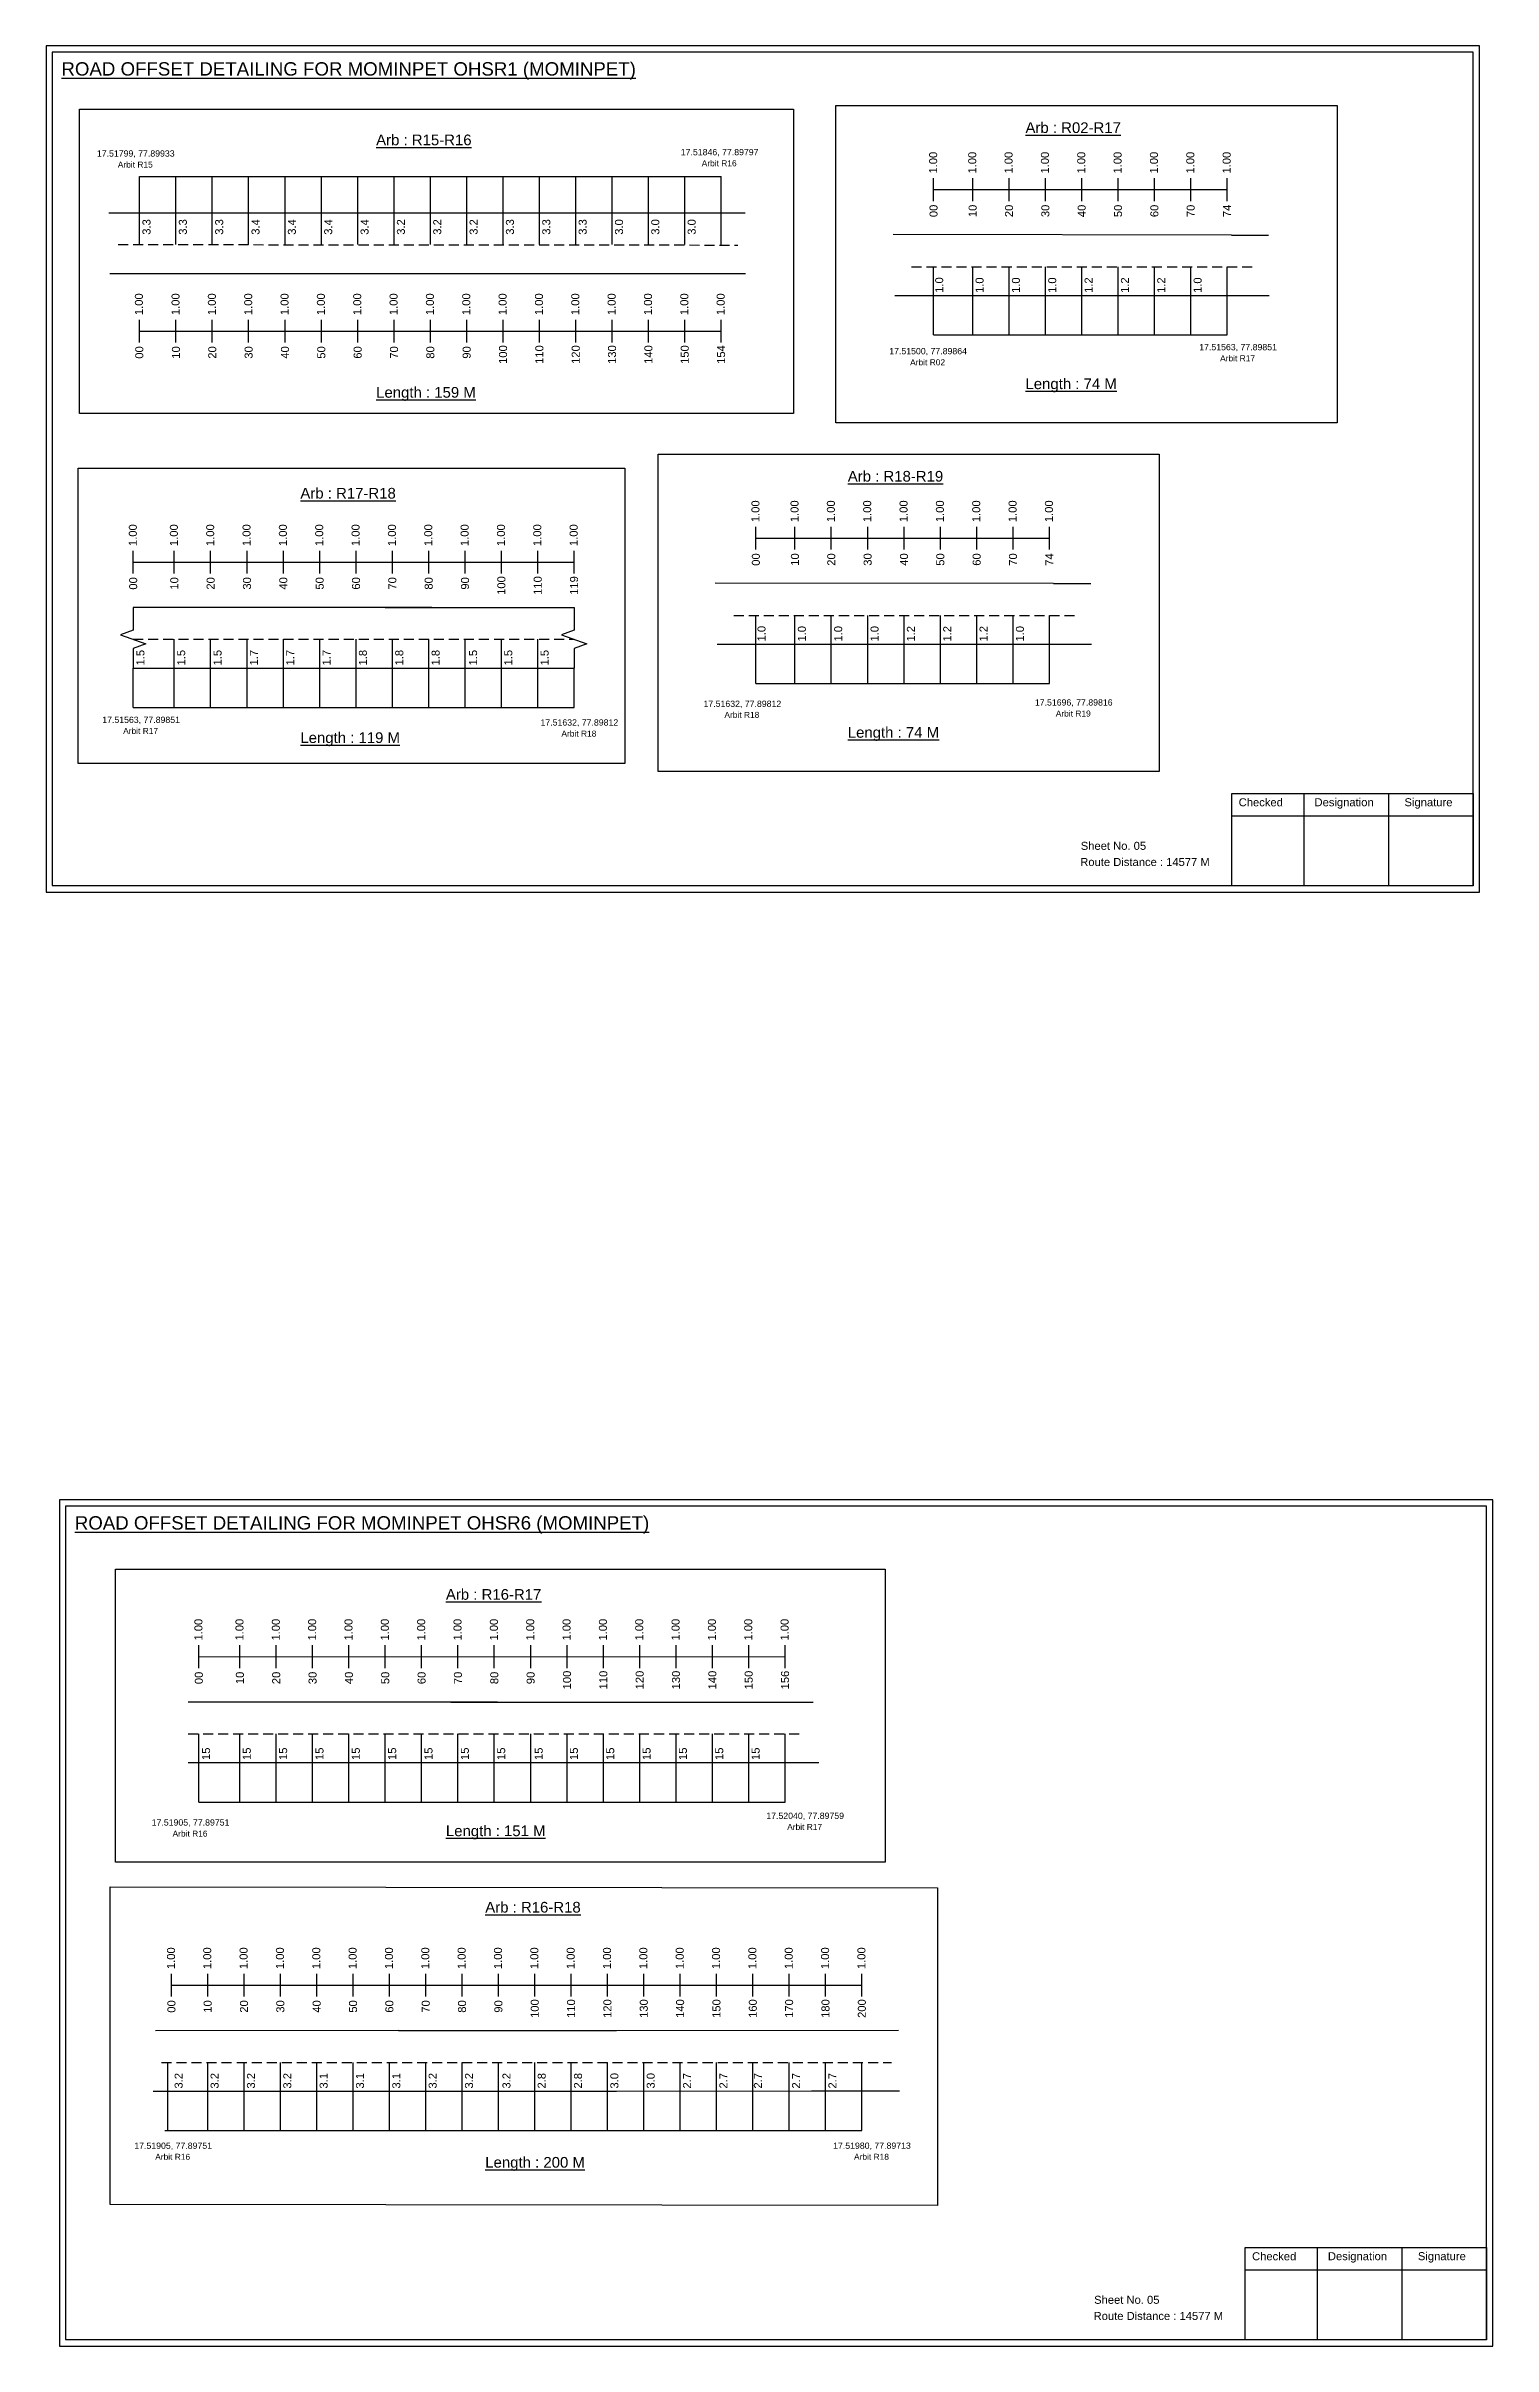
# Model space of a CAD drawing. Header units: inches. Extents: x 1446 to 12099, y 451 to 5049.
# Drawn here: x 5933 to 6475, y 1461 to 2322 of the extents above; entities that cross this region are included whole.
import ezdxf

# ---------------------------------------------------------------- set-up
doc = ezdxf.new("R2010")
doc.units = ezdxf.units.IN
doc.header["$MEASUREMENT"] = 0
doc.linetypes.add('DASHED2', pattern=[0.375, 0.25, -0.125])
doc.layers.add('PDF_Geometry', color=7, linetype='Continuous')
doc.layers.add('PDF_Text', color=5, linetype='Continuous')
doc.styles.add('PDF Arial', font='arial.ttf')
doc.styles.get("Standard").update_dxf_attribs({"font": 'arial.ttf'})

msp = doc.modelspace()

# ---------------------------------------------------------------- texts
at = {"color": 242, "true_color": 0xcd2027}
for s, height, p in [('%%UROAD OFFSET DETAILING FOR MOMINPET OHSR1 (MOMINPET)', 5, (5939.23, 2310.49)), ('%%UArb : R02-R17', 4, (6299.99, 2288.99)), ('%%UArb : R15-R16', 4, (6057, 2284.4)), ('%%ULength : 74 M', 4, (6299.99, 2193.12)), ('%%ULength : 159 M', 4, (6057, 2189.9)), ('%%UArb : R18-R19', 4, (6233.49, 2158.49)), ('%%UArb : R17-R18', 4, (6028.64, 2152.14)), ('%%ULength : 74 M', 4, (6233.49, 2062.62)), ('%%ULength : 119 M', 4, (6028.64, 2060.64)), ('%%UROAD OFFSET DETAILING FOR MOMINPET OHSR6 (MOMINPET)', 5, (5944.23, 1766.2)), ('%%UArb : R16-R17', 4, (6083.1, 1739.92)), ('%%ULength : 151 M', 4, (6083.1, 1651.42)), ('%%UArb : R16-R18', 4, (6097.83, 1622.82)), ('%%ULength : 200 M', 4, (6097.83, 1527.32))]:
    msp.add_text(s, height=height, dxfattribs=at).set_placement(p)
at = {"color": 5}
for s, height, p in [('17.51799, 77.89933', 2.34, (5952.5, 2280.16)), ('17.51846, 77.89797', 2.34, (6171, 2280.66)), ('Arbit R15', 2.246, (5960.32, 2276.04)), ('Arbit R16', 2.246, (6178.82, 2276.54)), ('17.51500, 77.89864', 2.34, (6249, 2206.16)), ('Arbit R02', 2.246, (6256.82, 2202.04)), ('17.51563, 77.89851', 2.34, (6365, 2207.66)), ('Arbit R17', 2.246, (6372.82, 2203.54)), ('17.51632, 77.89812', 2.34, (6179.5, 2074.16)), ('17.51696, 77.89816', 2.34, (6303.5, 2074.66)), ('17.51563, 77.89851', 2.34, (5954.5, 2068.16)), ('Arbit R17', 2.246, (5962.32, 2064.04)), ('17.51632, 77.89812', 2.34, (6118.5, 2067.16)), ('Arbit R18', 2.246, (6187.32, 2070.04)), ('Arbit R19', 2.246, (6311.32, 2070.54)), ('Arbit R18', 2.246, (6126.32, 2063.04)), ('17.51905, 77.89751', 2.34, (5973, 1655.38)), ('Arbit R16', 2.246, (5980.82, 1651.26)), ('17.52040, 77.89759', 2.34, (6203, 1657.88)), ('Arbit R17', 2.246, (6210.82, 1653.76)), ('17.51905, 77.89751', 2.34, (5966.5, 1534.38)), ('Arbit R16', 2.246, (5974.32, 1530.26)), ('17.51980, 77.89713', 2.34, (6228, 1534.38)), ('Arbit R18', 2.246, (6235.82, 1530.26))]:
    msp.add_text(s, height=height, dxfattribs=at).set_placement(p)
at = {"color": 217, "true_color": 0x93278f}
for s, p in [('1.00', (6266.93, 2273.81)), ('1.00', (6281.56, 2273.81)), ('1.00', (6295.16, 2273.81)), ('1.00', (6308.76, 2273.81)), ('1.00', (6322.36, 2273.81)), ('1.00', (6335.96, 2273.81)), ('1.00', (6349.56, 2273.81)), ('1.00', (6363.16, 2273.81)), ('1.00', (6376.76, 2273.81)), ('00', (6267.08, 2257.49)), ('10', (6281.71, 2257.49)), ('20', (6295.31, 2257.49)), ('30', (6308.91, 2257.49)), ('40', (6322.51, 2257.49)), ('50', (6336.11, 2257.49)), ('60', (6349.71, 2257.49)), ('70', (6363.31, 2257.49)), ('74', (6376.91, 2257.49)), ('1.00', (5969.71, 2220.82)), ('1.00', (5983.42, 2220.82)), ('1.00', (5997.02, 2220.82)), ('1.00', (6010.62, 2220.82)), ('1.00', (6024.22, 2220.82)), ('1.00', (6037.82, 2220.82)), ('1.00', (6051.42, 2220.82)), ('1.00', (6065.02, 2220.82)), ('1.00', (6078.62, 2220.82)), ('1.00', (6092.22, 2220.82)), ('1.00', (6105.82, 2220.82)), ('1.00', (6119.42, 2220.82)), ('1.00', (6133.02, 2220.82)), ('1.00', (6146.62, 2220.82)), ('1.00', (6160.22, 2220.82)), ('1.00', (6173.82, 2220.82)), ('1.00', (6187.42, 2220.82)), ('00', (5969.86, 2204.5)), ('10', (5983.57, 2204.5)), ('20', (5997.17, 2204.5)), ('30', (6010.77, 2204.5)), ('40', (6024.37, 2204.5)), ('50', (6037.97, 2204.5)), ('60', (6051.57, 2204.5)), ('70', (6065.17, 2204.5)), ('80', (6078.77, 2204.5)), ('90', (6092.37, 2204.5)), ('100', (6105.97, 2202.55)), ('110', (6119.57, 2202.55)), ('120', (6133.17, 2202.55)), ('130', (6146.77, 2202.55)), ('140', (6160.37, 2202.55)), ('150', (6173.97, 2202.55)), ('154', (6187.57, 2202.55)), ('1.00', (6200.43, 2143.31)), ('1.00', (6215.06, 2143.31)), ('1.00', (6228.66, 2143.31)), ('1.00', (6242.26, 2143.31)), ('1.00', (6255.86, 2143.31)), ('1.00', (6269.46, 2143.31)), ('1.00', (6283.06, 2143.31)), ('1.00', (6296.66, 2143.31)), ('1.00', (6310.26, 2143.31)), ('1.00', (5967.43, 2134.37)), ('1.00', (5982.8, 2134.37)), ('1.00', (5996.4, 2134.37)), ('1.00', (6010, 2134.37)), ('1.00', (6023.6, 2134.37)), ('1.00', (6037.2, 2134.37)), ('1.00', (6050.8, 2134.37)), ('1.00', (6064.4, 2134.37)), ('1.00', (6078, 2134.37)), ('1.00', (6091.6, 2134.37)), ('1.00', (6105.2, 2134.37)), ('1.00', (6118.8, 2134.37)), ('1.00', (6132.4, 2134.37)), ('00', (6200.58, 2126.99)), ('10', (6215.21, 2126.99)), ('20', (6228.81, 2126.99)), ('30', (6242.41, 2126.99)), ('40', (6256.01, 2126.99)), ('50', (6269.61, 2126.99)), ('60', (6283.21, 2126.99)), ('70', (6296.81, 2126.99)), ('74', (6310.41, 2126.99)), ('00', (5967.58, 2118.05)), ('10', (5982.95, 2118.05)), ('20', (5996.55, 2118.05)), ('30', (6010.15, 2118.05)), ('40', (6023.75, 2118.05)), ('50', (6037.35, 2118.05)), ('60', (6050.95, 2118.05)), ('70', (6064.55, 2118.05)), ('80', (6078.15, 2118.05)), ('90', (6091.75, 2118.05)), ('100', (6105.35, 2116.09)), ('110', (6118.95, 2116.09)), ('119', (6132.55, 2116.09)), ('1.00', (5991.98, 1724.64)), ('1.00', (6007.35, 1724.64)), ('1.00', (6020.95, 1724.64)), ('1.00', (6034.55, 1724.64)), ('1.00', (6048.15, 1724.64)), ('1.00', (6061.75, 1724.64)), ('1.00', (6075.35, 1724.64)), ('1.00', (6088.95, 1724.64)), ('1.00', (6102.55, 1724.64)), ('1.00', (6116.15, 1724.64)), ('1.00', (6129.75, 1724.64)), ('1.00', (6143.35, 1724.64)), ('1.00', (6156.95, 1724.64)), ('1.00', (6170.55, 1724.64)), ('1.00', (6184.15, 1724.64)), ('1.00', (6197.75, 1724.64)), ('1.00', (6211.35, 1724.64)), ('00', (5992.13, 1708.32)), ('10', (6007.5, 1708.32)), ('20', (6021.1, 1708.32)), ('30', (6034.7, 1708.32)), ('40', (6048.3, 1708.32)), ('50', (6061.9, 1708.32)), ('60', (6075.5, 1708.32)), ('70', (6089.1, 1708.32)), ('80', (6102.7, 1708.32)), ('90', (6116.3, 1708.32)), ('100', (6129.9, 1706.37)), ('110', (6143.5, 1706.37)), ('120', (6157.1, 1706.37)), ('130', (6170.7, 1706.37)), ('140', (6184.3, 1706.37)), ('150', (6197.9, 1706.37)), ('156', (6211.5, 1706.37)), ('1.00', (5981.73, 1601.65)), ('1.00', (5995.29, 1601.65)), ('1.00', (6008.89, 1601.65)), ('1.00', (6022.49, 1601.65)), ('1.00', (6036.09, 1601.65)), ('1.00', (6049.69, 1601.65)), ('1.00', (6063.29, 1601.65)), ('1.00', (6076.89, 1601.65)), ('1.00', (6090.49, 1601.65)), ('1.00', (6104.09, 1601.65)), ('1.00', (6117.69, 1601.65)), ('1.00', (6131.29, 1601.65)), ('1.00', (6144.89, 1601.65)), ('1.00', (6158.49, 1601.65)), ('1.00', (6172.09, 1601.65)), ('1.00', (6185.69, 1601.65)), ('1.00', (6199.29, 1601.65)), ('1.00', (6212.89, 1601.65)), ('1.00', (6226.49, 1601.65)), ('1.00', (6240.09, 1601.65)), ('00', (5981.88, 1585.33)), ('10', (5995.44, 1585.33)), ('20', (6009.04, 1585.33)), ('30', (6022.64, 1585.33)), ('40', (6036.24, 1585.33)), ('50', (6049.84, 1585.33)), ('60', (6063.44, 1585.33)), ('70', (6077.04, 1585.33)), ('80', (6090.64, 1585.33)), ('90', (6104.24, 1585.33)), ('100', (6117.84, 1583.38)), ('110', (6131.44, 1583.38)), ('120', (6145.04, 1583.38)), ('130', (6158.64, 1583.38)), ('140', (6172.24, 1583.38)), ('150', (6185.84, 1583.38)), ('160', (6199.44, 1583.38)), ('170', (6213.04, 1583.38)), ('180', (6226.64, 1583.38)), ('200', (6240.24, 1583.38))]:
    msp.add_text(s, height=3, rotation=90, dxfattribs=at).set_placement(p)
for s, p in [('3.3', (5972.56, 2250.9)), ('3.3', (5986.16, 2250.9)), ('3.3', (5999.76, 2250.9)), ('3.4', (6013.36, 2250.9)), ('3.4', (6026.96, 2250.9)), ('3.4', (6040.56, 2250.9)), ('3.4', (6054.16, 2250.9)), ('3.2', (6067.76, 2250.9)), ('3.2', (6081.36, 2250.9)), ('3.2', (6094.96, 2250.9)), ('3.3', (6108.56, 2250.9)), ('3.3', (6122.16, 2250.9)), ('3.3', (6135.76, 2250.9)), ('3.0', (6149.36, 2250.9)), ('3.0', (6162.96, 2250.9)), ('3.0', (6176.56, 2250.9)), ('1.0', (6269.2, 2229.16)), ('1.0', (6284.3, 2229.11)), ('1.0', (6297.9, 2229.11)), ('1.0', (6311.5, 2229.11)), ('1.2', (6325.1, 2229.11)), ('1.2', (6338.7, 2229.11)), ('1.2', (6352.3, 2229.11)), ('1.0', (6365.9, 2229.11)), ('1.0', (6202.7, 2098.66)), ('1.0', (6217.8, 2098.61)), ('1.0', (6231.4, 2098.61)), ('1.0', (6245, 2098.61)), ('1.2', (6258.6, 2098.61)), ('1.2', (6272.2, 2098.61)), ('1.2', (6285.8, 2098.61)), ('1.0', (6299.4, 2098.61)), ('1.5', (5970.28, 2089.66)), ('1.5', (5985.54, 2089.66)), ('1.5', (5999.14, 2089.66)), ('1.7', (6012.74, 2089.66)), ('1.7', (6026.34, 2089.66)), ('1.7', (6039.94, 2089.66)), ('1.8', (6053.54, 2089.66)), ('1.8', (6067.14, 2089.66)), ('1.8', (6080.74, 2089.66)), ('1.5', (6094.77, 2089.66)), ('1.5', (6107.94, 2089.66)), ('1.5', (6121.54, 2089.66)), ('15', (5994.83, 1679.93)), ('15', (6010.09, 1679.93)), ('15', (6023.69, 1679.93)), ('15', (6037.29, 1679.93)), ('15', (6050.89, 1679.93)), ('15', (6064.49, 1679.93)), ('15', (6078.09, 1679.93)), ('15', (6091.69, 1679.93)), ('15', (6105.29, 1679.93)), ('15', (6119.32, 1679.93)), ('15', (6132.49, 1679.93)), ('15', (6146.09, 1679.93)), ('15', (6159.69, 1679.93)), ('15', (6173.29, 1679.93)), ('15', (6186.89, 1679.93)), ('15', (6200.49, 1679.93)), ('3.2', (5984.58, 1556.94)), ('3.2', (5998.04, 1556.94)), ('3.2', (6011.64, 1556.94)), ('3.2', (6025.24, 1556.94)), ('3.1', (6038.84, 1556.94)), ('3.1', (6052.44, 1556.94)), ('3.1', (6066.04, 1556.94)), ('3.2', (6079.64, 1556.94)), ('3.2', (6093.24, 1556.94)), ('3.2', (6107.26, 1556.94)), ('2.8', (6120.44, 1556.94)), ('2.8', (6134.04, 1556.94)), ('3.0', (6147.64, 1556.94)), ('3.0', (6161.24, 1556.94)), ('2.7', (6174.84, 1556.94)), ('2.7', (6188.44, 1556.94)), ('2.7', (6201.35, 1556.94)), ('2.7', (6215.64, 1556.94)), ('2.7', (6229.24, 1556.94))]:
    msp.add_text(s, height=3, rotation=90).set_placement(p)
for s, p in [('Sheet No. 05', (6320.67, 2020.65)), ('Route Distance : 14577 M', (6320.48, 2014.6)), ('Route Distance : 14577 M', (6325.48, 1470.31)), ('Sheet No. 05', (6325.67, 1476.36))]:
    msp.add_text(s, height=3).set_placement(p)
at = {"layer": 'PDF_Text', "color": 7, "attachment_point": 7, "style": 'PDF Arial'}
for s, insert, char_height in [('Checked', (6379.77, 2036.9), 3.001), ('Designation', (6408.15, 2036.06), 3.0006), ('Signature', (6441.83, 2036.06), 3.001), ('Checked', (6384.77, 1492.61), 3.001), ('Designation', (6413.15, 1491.78), 3.0006), ('Signature', (6446.83, 1491.78), 3.001)]:
    msp.add_mtext(s, dxfattribs=dict(at, insert=insert, char_height=char_height))

# ---------------------------------------------------------------- linework, layer by layer
at = {"color": 5}
for p, q in [((5968.49, 2272.76), (6186.09, 2272.76)), ((6265.6, 2213.38), (6375.43, 2213.38)), ((6199.1, 2082.88), (6308.93, 2082.88)), ((5966.1, 2073.93), (6131.07, 2073.93)), ((5990.66, 1664.2), (6210.02, 1664.2)), ((5977.89, 1541.21), (6238.77, 1541.21))]:
    msp.add_line(p, q, dxfattribs=at)
for p, q in [((5968.49, 2247.23), (5968.49, 2272.76)), ((5982.09, 2247.23), (5982.09, 2272.76)), ((5995.69, 2247.23), (5995.69, 2272.76)), ((6009.29, 2247.23), (6009.29, 2272.76)), ((6022.89, 2247.23), (6022.89, 2272.76)), ((6036.49, 2247.23), (6036.49, 2272.76)), ((6050.09, 2247.23), (6050.09, 2272.76)), ((6063.69, 2247.23), (6063.69, 2272.76)), ((6077.29, 2247.23), (6077.29, 2272.76)), ((6090.89, 2247.23), (6090.89, 2272.76)), ((6104.49, 2247.23), (6104.49, 2272.76)), ((6118.09, 2247.23), (6118.09, 2272.76)), ((6131.69, 2247.23), (6131.69, 2272.76)), ((6145.29, 2247.23), (6145.29, 2272.76)), ((6158.89, 2247.23), (6158.89, 2272.76)), ((6172.49, 2247.23), (6172.49, 2272.76)), ((6186.09, 2247.23), (6186.09, 2272.76)), ((5956.95, 2259.11), (6195.03, 2259.11)), ((6377.03, 2250.8), (6250.42, 2250.98)), ((6377.03, 2250.8), (6390.98, 2250.8)), ((6265.6, 2213.38), (6265.6, 2238.91)), ((6280.23, 2213.38), (6280.23, 2238.91)), ((6293.83, 2213.38), (6293.83, 2238.91)), ((6307.43, 2213.38), (6307.43, 2238.91)), ((6321.03, 2213.38), (6321.03, 2238.91)), ((6334.63, 2213.38), (6334.63, 2238.91)), ((6348.23, 2213.38), (6348.23, 2238.91)), ((6361.83, 2213.38), (6361.83, 2238.91)), ((6375.43, 2213.38), (6375.43, 2238.91)), ((5957.34, 2236.43), (6195.19, 2236.39)), ((6251.05, 2228.11), (6377.03, 2228.11)), ((6377.03, 2228.11), (6391.23, 2228.11)), ((6310.53, 2120.3), (6183.92, 2120.48)), ((6310.53, 2120.3), (6324.48, 2120.3)), ((6077.87, 2111.35), (5966.1, 2111.35)), ((6060.4, 2111.35), (6131.07, 2111.35)), ((6199.1, 2082.88), (6199.1, 2108.41)), ((6213.73, 2082.88), (6213.73, 2108.41)), ((6227.33, 2082.88), (6227.33, 2108.41)), ((6240.93, 2082.88), (6240.93, 2108.41)), ((6254.53, 2082.88), (6254.53, 2108.41)), ((6268.13, 2082.88), (6268.13, 2108.41)), ((6281.73, 2082.88), (6281.73, 2108.41)), ((6295.33, 2082.88), (6295.33, 2108.41)), ((6308.93, 2082.88), (6308.93, 2108.41)), ((5981.47, 2073.93), (5981.47, 2099.47)), ((5995.07, 2073.93), (5995.07, 2099.47)), ((6008.67, 2073.93), (6008.67, 2099.47)), ((6022.27, 2073.93), (6022.27, 2099.47)), ((6035.87, 2073.93), (6035.87, 2099.47)), ((6049.47, 2073.93), (6049.47, 2099.47)), ((6063.07, 2073.93), (6063.07, 2099.47)), ((6076.67, 2073.93), (6076.67, 2099.47)), ((6090.27, 2073.93), (6090.27, 2099.47)), ((6103.87, 2073.93), (6103.87, 2099.47)), ((6117.47, 2073.93), (6117.47, 2099.47)), ((6184.55, 2097.61), (6310.53, 2097.61)), ((6310.53, 2097.61), (6324.73, 2097.61)), ((5966.1, 2088.66), (6131.07, 2088.66)), ((5966.1, 2073.93), (5966.1, 2088.66)), ((6131.07, 2073.93), (6131.07, 2088.66)), ((6102.43, 1701.62), (5986.59, 1701.62)), ((6084.95, 1701.62), (6220.58, 1701.62)), ((5990.66, 1664.2), (5990.66, 1689.74)), ((6006.02, 1664.2), (6006.02, 1689.74)), ((6019.62, 1664.2), (6019.62, 1689.74)), ((6033.22, 1664.2), (6033.22, 1689.74)), ((6046.82, 1664.2), (6046.82, 1689.74)), ((6060.42, 1664.2), (6060.42, 1689.74)), ((6074.02, 1664.2), (6074.02, 1689.74)), ((6087.62, 1664.2), (6087.62, 1689.74)), ((6101.22, 1664.2), (6101.22, 1689.74)), ((6114.82, 1664.2), (6114.82, 1689.74)), ((6128.42, 1664.2), (6128.42, 1689.74)), ((6142.02, 1664.2), (6142.02, 1689.74)), ((6155.62, 1664.2), (6155.62, 1689.74)), ((6169.22, 1664.2), (6169.22, 1689.74)), ((6182.82, 1664.2), (6182.82, 1689.74)), ((6196.42, 1664.2), (6196.42, 1689.74)), ((6210.02, 1664.2), (6210.02, 1689.74)), ((5986.59, 1678.94), (6222.68, 1678.94)), ((6065.33, 1578.63), (5974.39, 1578.59)), ((6065.33, 1578.63), (6146.9, 1578.71)), ((6146.9, 1578.71), (6252.5, 1578.75)), ((5979.08, 1541.21), (5979.08, 1566.75)), ((5993.97, 1541.21), (5993.97, 1566.75)), ((6007.57, 1541.21), (6007.57, 1566.75)), ((6021.17, 1541.21), (6021.17, 1566.75)), ((6034.77, 1541.21), (6034.77, 1566.75)), ((6048.37, 1541.21), (6048.37, 1566.75)), ((6061.97, 1541.21), (6061.97, 1566.75)), ((6075.57, 1541.21), (6075.57, 1566.75)), ((6089.17, 1541.21), (6089.17, 1566.75)), ((6102.77, 1541.21), (6102.77, 1566.75)), ((6116.37, 1541.21), (6116.37, 1566.75)), ((6129.97, 1541.21), (6129.97, 1566.75)), ((6143.57, 1541.21), (6143.57, 1566.75)), ((6157.17, 1541.21), (6157.17, 1566.75)), ((6170.77, 1541.21), (6170.77, 1566.75)), ((6184.37, 1541.21), (6184.37, 1566.75)), ((6197.97, 1541.21), (6197.97, 1566.75)), ((6211.57, 1541.21), (6211.57, 1566.75)), ((6225.17, 1541.21), (6225.17, 1566.75)), ((6238.77, 1541.21), (6238.77, 1566.75)), ((5973.52, 1555.95), (6023.79, 1555.95)), ((6020.24, 1555.95), (6078, 1555.98)), ((6078, 1555.98), (6146.9, 1556.02)), ((6146.9, 1556.02), (6219.94, 1556.07)), ((6219.94, 1556.07), (6252.81, 1556.1))]:
    msp.add_line(p, q)
at = {"color": 217, "true_color": 0x93278f}
for p, q in [((6265.6, 2263.52), (6265.6, 2272.08)), ((6265.6, 2267.8), (6375.43, 2267.8)), ((6280.23, 2263.52), (6280.23, 2272.08)), ((6293.83, 2263.52), (6293.83, 2272.08)), ((6307.43, 2263.52), (6307.43, 2272.08)), ((6321.03, 2263.52), (6321.03, 2272.08)), ((6334.63, 2263.52), (6334.63, 2272.08)), ((6348.23, 2263.52), (6348.23, 2272.08)), ((6361.83, 2263.52), (6361.83, 2272.08)), ((6375.43, 2263.52), (6375.43, 2272.08)), ((5968.39, 2210.53), (5968.39, 2219.08)), ((5968.49, 2214.8), (6186.09, 2214.84)), ((5982.09, 2210.53), (5982.09, 2219.08)), ((5995.69, 2210.53), (5995.69, 2219.08)), ((6009.29, 2210.53), (6009.29, 2219.08)), ((6022.89, 2210.53), (6022.89, 2219.08)), ((6036.49, 2210.53), (6036.49, 2219.08)), ((6050.09, 2210.53), (6050.09, 2219.08)), ((6063.69, 2210.53), (6063.69, 2219.08)), ((6077.29, 2210.53), (6077.29, 2219.08)), ((6090.89, 2210.53), (6090.89, 2219.08)), ((6104.49, 2210.53), (6104.49, 2219.08)), ((6118.09, 2210.53), (6118.09, 2219.08)), ((6131.69, 2210.53), (6131.69, 2219.08)), ((6145.29, 2210.53), (6145.29, 2219.08)), ((6158.89, 2210.53), (6158.89, 2219.08)), ((6172.49, 2210.53), (6172.49, 2219.08)), ((6186.09, 2210.53), (6186.09, 2219.08)), ((6199.1, 2133.02), (6199.1, 2141.58)), ((6199.1, 2137.3), (6308.93, 2137.3)), ((6213.73, 2133.02), (6213.73, 2141.58)), ((6227.33, 2133.02), (6227.33, 2141.58)), ((6240.93, 2133.02), (6240.93, 2141.58)), ((6254.53, 2133.02), (6254.53, 2141.58)), ((6268.13, 2133.02), (6268.13, 2141.58)), ((6281.73, 2133.02), (6281.73, 2141.58)), ((6295.33, 2133.02), (6295.33, 2141.58)), ((6308.93, 2133.02), (6308.93, 2141.58)), ((5966.1, 2124.07), (5966.1, 2132.63)), ((5966.1, 2128.34), (6131.07, 2128.34)), ((5981.47, 2124.07), (5981.47, 2132.63)), ((5995.07, 2124.07), (5995.07, 2132.63)), ((6008.67, 2124.07), (6008.67, 2132.63)), ((6022.27, 2124.07), (6022.27, 2132.63)), ((6035.87, 2124.07), (6035.87, 2132.63)), ((6049.47, 2124.07), (6049.47, 2132.63)), ((6063.07, 2124.07), (6063.07, 2132.63)), ((6076.67, 2124.07), (6076.67, 2132.63)), ((6090.27, 2124.07), (6090.27, 2132.63)), ((6103.87, 2124.07), (6103.87, 2132.63)), ((6117.47, 2124.07), (6117.47, 2132.63)), ((6131.07, 2124.07), (6131.07, 2132.63)), ((5990.66, 1714.35), (5990.66, 1722.9)), ((6006.02, 1714.35), (6006.02, 1722.9)), ((6019.62, 1714.35), (6019.62, 1722.9)), ((6033.22, 1714.35), (6033.22, 1722.9)), ((6046.82, 1714.35), (6046.82, 1722.9)), ((6060.42, 1714.35), (6060.42, 1722.9)), ((6074.02, 1714.35), (6074.02, 1722.9)), ((6087.62, 1714.35), (6087.62, 1722.9)), ((6101.22, 1714.35), (6101.22, 1722.9)), ((6114.82, 1714.35), (6114.82, 1722.9)), ((6128.42, 1714.35), (6128.42, 1722.9)), ((6142.02, 1714.35), (6142.02, 1722.9)), ((6155.62, 1714.35), (6155.62, 1722.9)), ((6169.22, 1714.35), (6169.22, 1722.9)), ((6182.82, 1714.35), (6182.82, 1722.9)), ((6196.42, 1714.35), (6196.42, 1722.9)), ((6210.02, 1714.35), (6210.02, 1722.9)), ((5990.66, 1718.61), (6210.02, 1718.62)), ((5980.4, 1591.35), (5980.4, 1599.91)), ((5980.4, 1595.62), (6238.77, 1595.63)), ((5993.97, 1591.35), (5993.97, 1599.91)), ((6007.57, 1591.35), (6007.57, 1599.91)), ((6021.17, 1591.35), (6021.17, 1599.91)), ((6034.77, 1591.35), (6034.77, 1599.91)), ((6048.37, 1591.35), (6048.37, 1599.91)), ((6061.97, 1591.35), (6061.97, 1599.91)), ((6075.57, 1591.35), (6075.57, 1599.91)), ((6089.17, 1591.35), (6089.17, 1599.91)), ((6102.77, 1591.35), (6102.77, 1599.91)), ((6116.37, 1591.35), (6116.37, 1599.91)), ((6129.97, 1591.35), (6129.97, 1599.91)), ((6143.57, 1591.35), (6143.57, 1599.91)), ((6157.17, 1591.35), (6157.17, 1599.91)), ((6170.77, 1591.35), (6170.77, 1599.91)), ((6184.37, 1591.35), (6184.37, 1599.91)), ((6197.97, 1591.35), (6197.97, 1599.91)), ((6211.57, 1591.35), (6211.57, 1599.91)), ((6225.17, 1591.35), (6225.17, 1599.91)), ((6238.77, 1591.35), (6238.77, 1599.91))]:
    msp.add_line(p, q, dxfattribs=at)
at = {"linetype": 'DASHED2', "ltscale": 15}
for p, q in [((5960.45, 2247.23), (6192.33, 2247.05)), ((6257.32, 2238.91), (6386, 2238.91)), ((6190.82, 2108.41), (6319.5, 2108.41)), ((5966.1, 2099.47), (6131.07, 2099.47)), ((5986.59, 1689.74), (6217.01, 1689.74)), ((5976.68, 1566.75), (6249.83, 1566.75))]:
    msp.add_line(p, q, dxfattribs=at)
for points in [[(6229, 2299.32), (6416.56, 2299.32), (6416.56, 2180.5), (6229, 2180.5)], [(5946, 2297.92), (6213.12, 2297.92), (6213.12, 2184), (5946, 2184)], [(5945.5, 2163.5), (6150.06, 2163.5), (6150.06, 2053), (5945.5, 2053)], [(6162.5, 2168.82), (6350.06, 2168.82), (6350.06, 2050), (6162.5, 2050)], [(5959.5, 1751.34), (6247.43, 1751.34), (6247.43, 1641.72), (5959.5, 1641.72)], [(5957.5, 1632.39), (6267, 1632.04), (6267, 1513.22), (5957.5, 1513.57)]]:
    msp.add_lwpolyline(points, close=True)
at = {"linetype": 'Continuous'}
for points in [[(5966.1, 2111.35), (5966.1, 2102.92), (5961.36, 2101.19), (5970.84, 2097.74), (5966.1, 2096.01), (5966.1, 2088.66)], [(6131.07, 2111.35), (6131.07, 2102.92), (6126.33, 2101.19), (6135.81, 2097.74), (6131.07, 2096.01), (6131.07, 2088.66)]]:
    msp.add_lwpolyline(points, dxfattribs=at)
at = {"layer": 'PDF_Geometry'}
for points in [[(5933.46, 2321.56), (5933.46, 2004.85), (6469.93, 2004.85), (6469.93, 2321.56)], [(5935.78, 2319.23), (5935.78, 2007.27), (6467.51, 2007.27), (6467.51, 2319.23)], [(5938.46, 1777.28), (5938.46, 1460.56), (6474.93, 1460.56), (6474.93, 1777.28)], [(5940.78, 1774.95), (5940.78, 1462.98), (6472.51, 1462.98), (6472.51, 1774.95)]]:
    msp.add_lwpolyline(points, close=True, dxfattribs=at)
at = {"layer": 'PDF_Geometry', "color": 242, "true_color": 0xcc1f26}
for points in [[(6467.51, 2007.17), (6377.17, 2007.17), (6377.17, 2041.78), (6467.51, 2041.78)], [(6472.51, 1462.89), (6382.17, 1462.89), (6382.17, 1497.5), (6472.51, 1497.5)]]:
    msp.add_lwpolyline(points, close=True, dxfattribs=at)
for points in [[(6404.15, 2041.78), (6404.15, 2007.17)], [(6435.88, 2041.78), (6435.88, 2007.17)], [(6377.17, 2033.41), (6467.51, 2033.41)], [(6409.15, 1497.5), (6409.15, 1462.89)], [(6440.88, 1497.5), (6440.88, 1462.89)], [(6382.17, 1489.13), (6472.51, 1489.13)]]:
    msp.add_lwpolyline(points, dxfattribs=at)

msp.set_redraw_order([(e.dxf.handle, doc.entitydb.next_handle()) for e in msp.query("TEXT MTEXT ATTDEF DIMENSION ARC_DIMENSION")])  # texts and dimensions are drawn at this point

doc.saveas('drawing.dxf')
